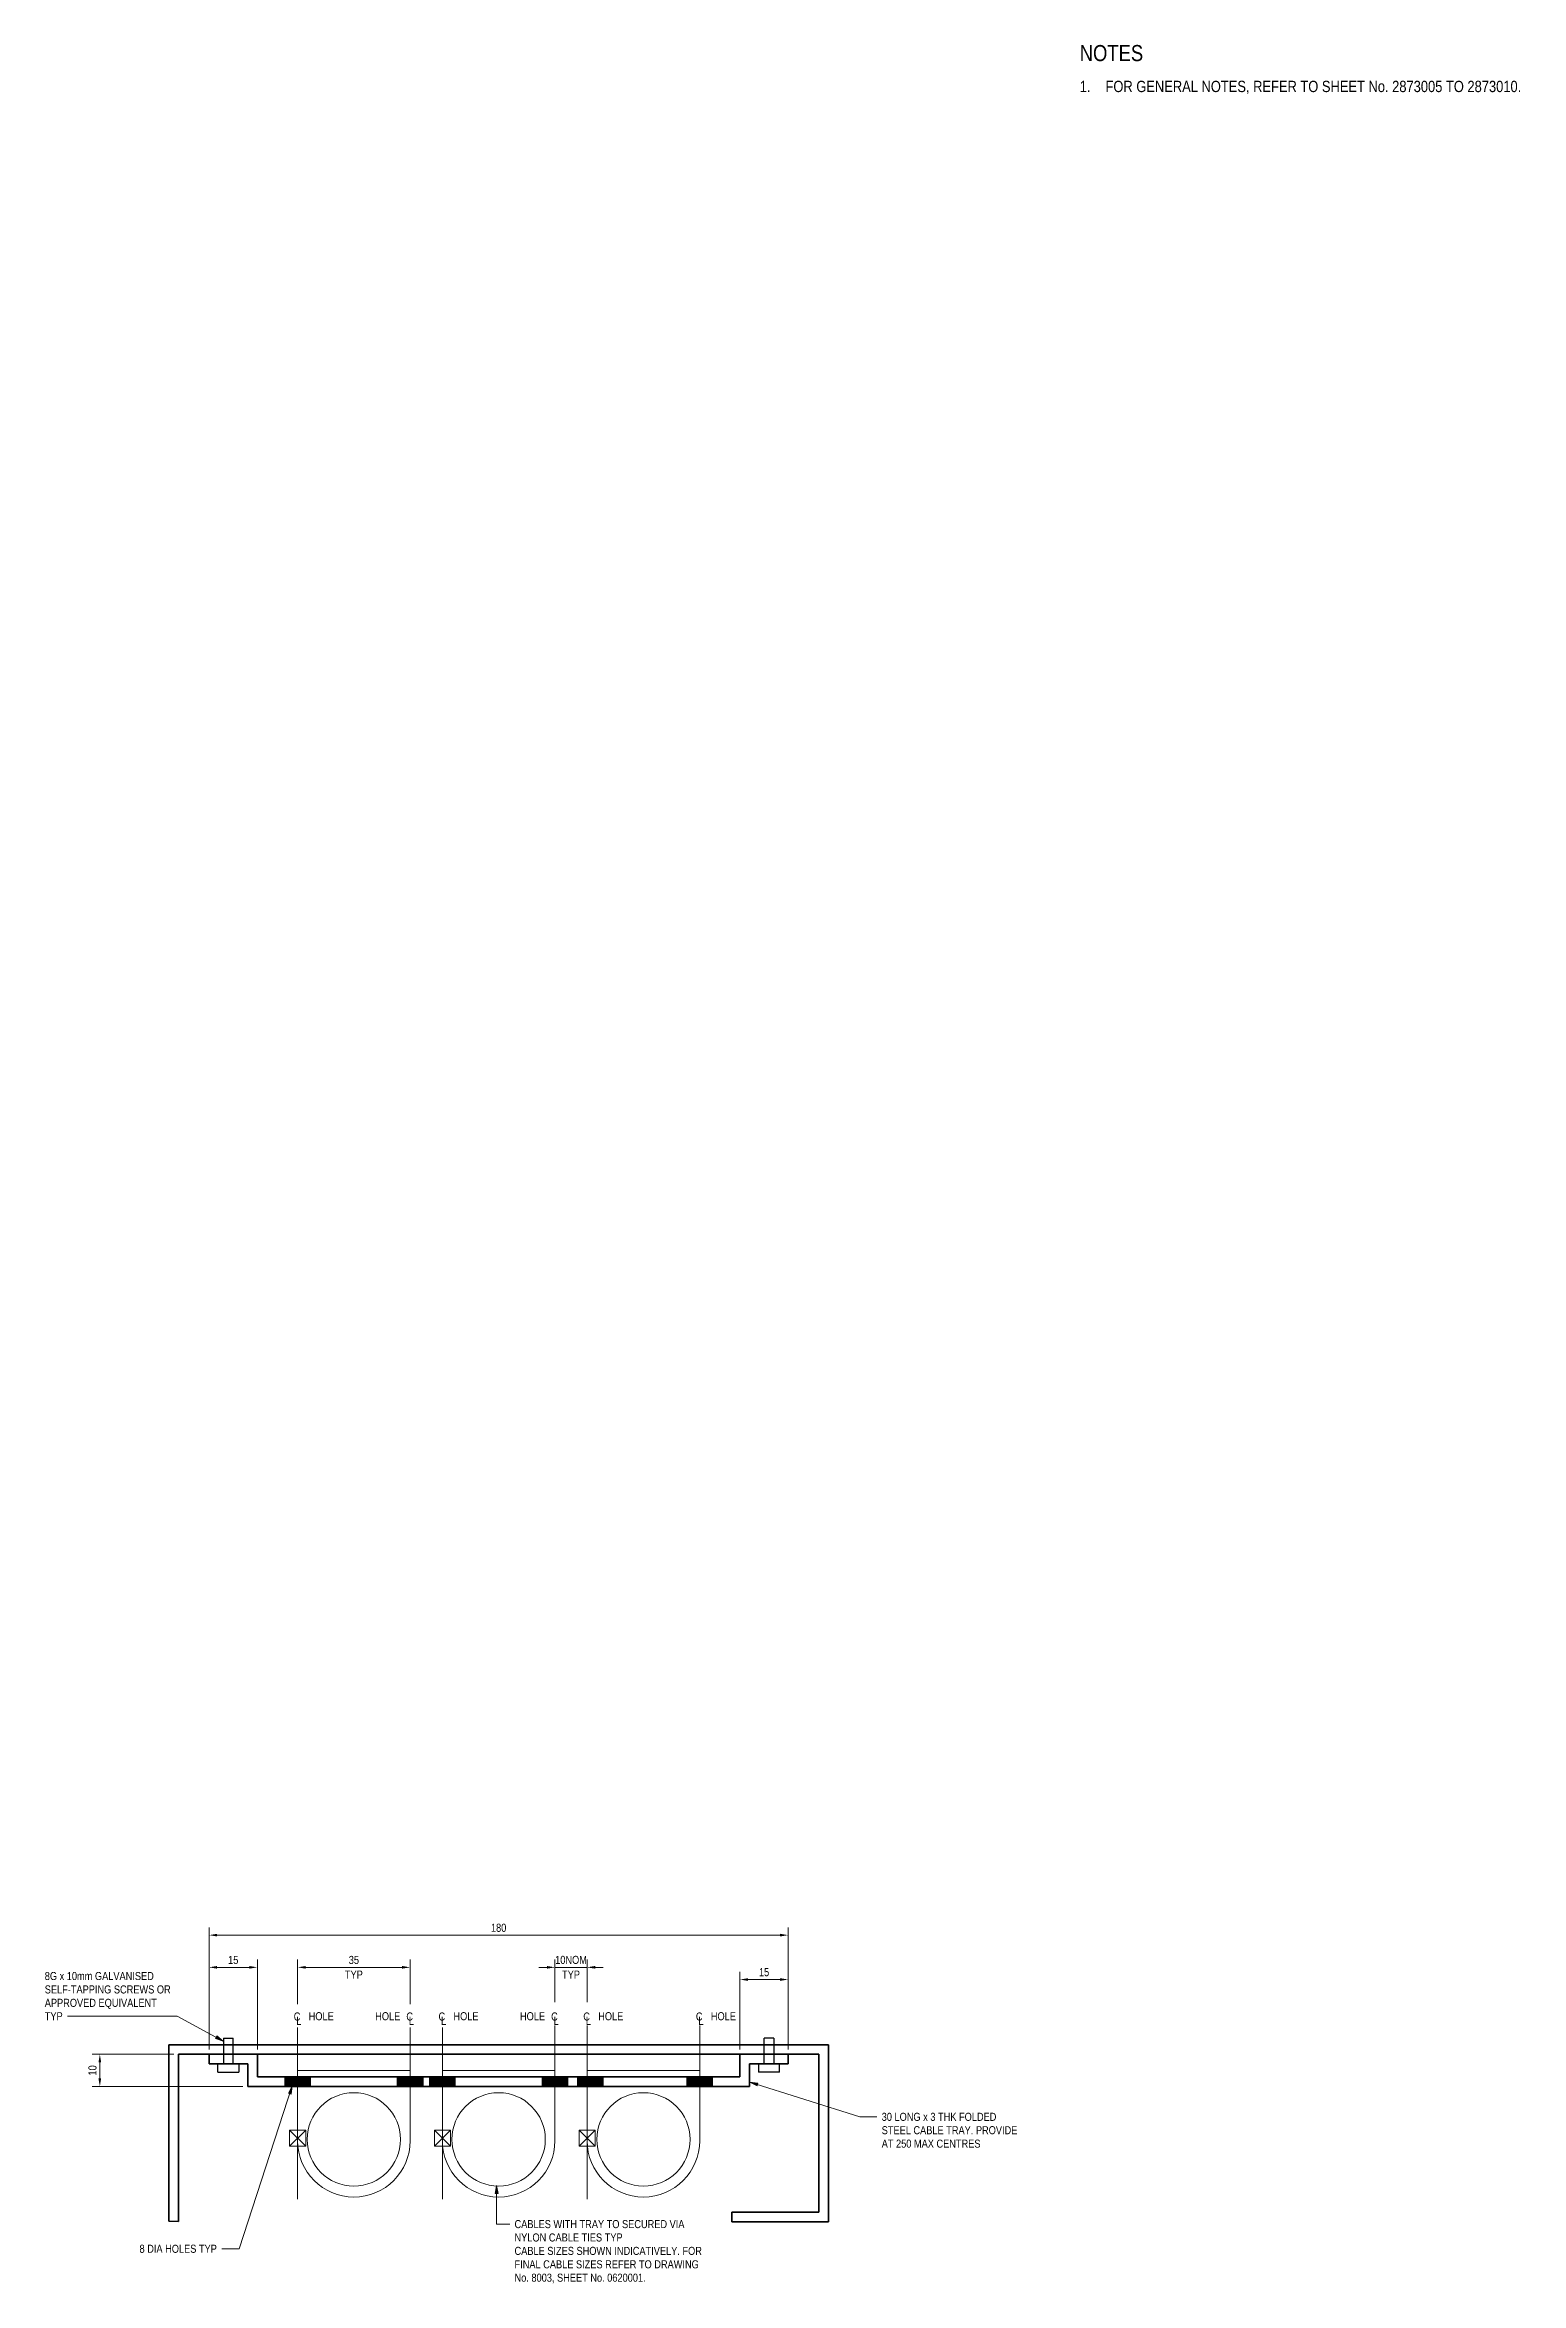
# Model space of a CAD drawing. Header units: metres. Extents: x 5.83 to 10.65, y 0.97 to 2.67.
# Drawn here: x 10.186 to 10.645, y 1.977 to 2.673 of the extents above; entities that cross this region are included whole.
import ezdxf

# ---------------------------------------------------------------- set-up
doc = ezdxf.new("R2010")
doc.units = ezdxf.units.M
doc.linetypes.add('JacobsCenter', pattern=[0.015, 0.009, -0.0015, 0.003, -0.0015])
doc.layers.get('Defpoints').update_dxf_attribs({"color": 41})
for name, color, linetype, lineweight in [('A-ANNO-DIMS', 7, 'Continuous', 9), ('A-ANNO-NOTE', 7, 'Continuous', 9), ('A-DETL', 7, 'Continuous', 13), ('A-DETL-GENF', 7, 'Continuous', 9), ('G-ANNO-TEXT', 7, 'Continuous', 9)]:
    doc.layers.add(name, color=color, linetype=linetype, lineweight=lineweight)
doc.styles.add('Arial Narrow_1', font='ARIALN.TTF', dxfattribs={"height": 0.0025})
doc.styles.add('Arial Narrow_2', font='ARIALN.TTF', dxfattribs={"height": 0.005})
doc.styles.add('Arial Narrow_3', font='ARIALN.TTF', dxfattribs={"height": 0.0035})
doc.dimstyles.new('Dimension_Standard_T__mm__3', dxfattribs={"dimscale": 0.3048, "dimtxt": 0.002559, "dimasz": 0.008202, "dimexe": 0.007874, "dimexo": 0.004921, "dimgap": 0.003281, "dimtad": 1, "dimdec": 0, "dimlfac": 1000, "dimzin": 0, "dimdsep": 46, "dimtxsty": 'Arial Narrow_1', "dimsah": 1, "dimcen": 0.09, "dimaunit": 1, "dimadec": 4, "dimazin": 0, "dimtfac": 1, "dimtdec": 4, "dimtix": 1, "dimtmove": 0, "dimatfit": 3, "dimfxl": 1, "dimtvp": 1, "dimtolj": 1, "dimtzin": 0, "dimlwd": 18, "dimlwe": 18, "dimarcsym": 2})

msp = doc.modelspace()

# ---------------------------------------------------------------- texts
at = {"layer": 'G-ANNO-TEXT', "attachment_point": 1, "bg_fill": 3, "box_fill_scale": 1, "bg_fill_color": 256, "bg_fill_true_color": 13158600, "bg_fill_transparency": 0}
for s, insert, char_height, style in [('NOTES', (10.50785, 2.67245), 0.005, 'Arial Narrow_2'), ('1.', (10.50785, 2.66133), 0.0035, 'Arial Narrow_3'), ('FOR GENERAL NOTES, REFER TO SHEET No. 2873005 TO 2873010.', (10.51586, 2.66133), 0.0035, 'Arial Narrow_3')]:
    msp.add_mtext(s, dxfattribs=dict(at, insert=insert, char_height=char_height, style=style))
at = {"layer": 'G-ANNO-TEXT', "insert": (10.18616, 2.07366), "char_height": 0.0025, "attachment_point": 1, "style": 'Arial Narrow_1', "bg_fill": 3, "box_fill_scale": 1, "bg_fill_color": 256, "bg_fill_transparency": 0}
msp.add_mtext('8G x 10mm GALVANISED ', dxfattribs=at)

# ---------------------------------------------------------------- blocks, each defined once
blk = doc.blocks.new('DIMBLOCK25-DRG-2873236 - TYPICAL CABLE FIXING DETAIL')
at = {"layer": 'A-ANNO-DIMS', "color": 0, "lineweight": 18, "transparency": 16777216}
for p, q in [((10.23724, 2.04958), (10.23724, 2.08751)), ((10.41724, 2.04958), (10.41724, 2.08751)), ((10.23974, 2.08511), (10.41474, 2.08511))]:
    blk.add_line(p, q, dxfattribs=at)
at = {"layer": 'A-ANNO-DIMS', "color": 0, "transparency": 16777216}
for points in [[(10.23974, 2.08553), (10.23974, 2.0847), (10.23724, 2.08511)], [(10.41474, 2.08553), (10.41474, 2.0847), (10.41724, 2.08511)]]:
    blk.add_solid(points, dxfattribs=at)
at = {"layer": 'Defpoints', "color": 0, "transparency": 16777216}
for p in [(10.41724, 2.08511), (10.23724, 2.04808), (10.41724, 2.04808)]:
    blk.add_point(p, dxfattribs=at)
at = {"layer": 'A-ANNO-DIMS', "color": 0, "lineweight": 18, "transparency": 16777216, "insert": (10.32724, 2.08739), "char_height": 0.0025, "width": 0.005702, "attachment_point": 5, "style": 'Arial Narrow_1'}
blk.add_mtext('\\A1;180', dxfattribs=at)
blk = doc.blocks.new('DIMBLOCK26-DRG-2873236 - TYPICAL CABLE FIXING DETAIL')
at = {"layer": 'A-ANNO-DIMS', "color": 0, "lineweight": 18, "transparency": 16777216}
for p, q in [((10.23724, 2.04958), (10.23724, 2.07751)), ((10.23974, 2.07511), (10.24974, 2.07511)), ((10.25224, 2.04958), (10.25224, 2.07751))]:
    blk.add_line(p, q, dxfattribs=at)
at = {"layer": 'A-ANNO-DIMS', "color": 0, "transparency": 16777216}
for points in [[(10.23974, 2.07553), (10.23974, 2.0747), (10.23724, 2.07511)], [(10.24974, 2.07553), (10.24974, 2.0747), (10.25224, 2.07511)]]:
    blk.add_solid(points, dxfattribs=at)
at = {"layer": 'Defpoints', "color": 0, "transparency": 16777216}
for p in [(10.25224, 2.07511), (10.23724, 2.04808), (10.25224, 2.04808)]:
    blk.add_point(p, dxfattribs=at)
at = {"layer": 'A-ANNO-DIMS', "color": 0, "lineweight": 18, "transparency": 16777216, "insert": (10.24474, 2.07739), "char_height": 0.0025, "width": 0.0038013, "attachment_point": 5, "style": 'Arial Narrow_1'}
blk.add_mtext('\\A1;15', dxfattribs=at)
blk = doc.blocks.new('DIMBLOCK27-DRG-2873236 - TYPICAL CABLE FIXING DETAIL')
at = {"layer": 'A-ANNO-DIMS', "color": 0, "lineweight": 18, "transparency": 16777216}
for p, q in [((10.40224, 2.04958), (10.40224, 2.07372)), ((10.41724, 2.04958), (10.41724, 2.07372)), ((10.40474, 2.07132), (10.41474, 2.07132))]:
    blk.add_line(p, q, dxfattribs=at)
at = {"layer": 'A-ANNO-DIMS', "color": 0, "transparency": 16777216}
for points in [[(10.40474, 2.07173), (10.40474, 2.0709), (10.40224, 2.07132)], [(10.41474, 2.07173), (10.41474, 2.0709), (10.41724, 2.07132)]]:
    blk.add_solid(points, dxfattribs=at)
at = {"layer": 'Defpoints', "color": 0, "transparency": 16777216}
for p in [(10.41724, 2.07132), (10.40224, 2.04808), (10.41724, 2.04808)]:
    blk.add_point(p, dxfattribs=at)
at = {"layer": 'A-ANNO-DIMS', "color": 0, "lineweight": 18, "transparency": 16777216, "insert": (10.40974, 2.07359), "char_height": 0.0025, "width": 0.0038013, "attachment_point": 5, "style": 'Arial Narrow_1'}
blk.add_mtext('\\A1;15', dxfattribs=at)
blk = doc.blocks.new('DIMBLOCK28-DRG-2873236 - TYPICAL CABLE FIXING DETAIL')
at = {"layer": 'A-ANNO-DIMS', "color": 0, "lineweight": 18, "transparency": 16777216}
for p, q in [((10.26474, 2.06366), (10.26474, 2.07751)), ((10.26724, 2.07511), (10.29724, 2.07511)), ((10.29974, 2.06366), (10.29974, 2.07751))]:
    blk.add_line(p, q, dxfattribs=at)
at = {"layer": 'A-ANNO-DIMS', "color": 0, "transparency": 16777216}
for points in [[(10.26724, 2.07553), (10.26724, 2.0747), (10.26474, 2.07511)], [(10.29724, 2.07553), (10.29724, 2.0747), (10.29974, 2.07511)]]:
    blk.add_solid(points, dxfattribs=at)
at = {"layer": 'Defpoints', "color": 0, "transparency": 16777216}
for p in [(10.29974, 2.07511), (10.26474, 2.06216), (10.29974, 2.06216)]:
    blk.add_point(p, dxfattribs=at)
at = {"layer": 'A-ANNO-DIMS', "color": 0, "lineweight": 18, "transparency": 16777216, "char_height": 0.0025, "width": 0.0066767, "attachment_point": 5, "style": 'Arial Narrow_1'}
for s, insert in [('\\A1;TYP', (10.28224, 2.07286)), ('\\A1;35', (10.28224, 2.07739))]:
    blk.add_mtext(s, dxfattribs=dict(at, insert=insert))
blk = doc.blocks.new('DIMBLOCK29-DRG-2873236 - TYPICAL CABLE FIXING DETAIL')
at = {"layer": 'A-ANNO-DIMS', "color": 0, "lineweight": 18, "transparency": 16777216}
for p, q in [((10.34224, 2.07511), (10.33974, 2.07511)), ((10.34474, 2.06426), (10.34474, 2.07751)), ((10.34474, 2.07511), (10.35474, 2.07511)), ((10.35474, 2.06426), (10.35474, 2.07751)), ((10.35724, 2.07511), (10.35974, 2.07511))]:
    blk.add_line(p, q, dxfattribs=at)
at = {"layer": 'A-ANNO-DIMS', "color": 0, "transparency": 16777216}
for points in [[(10.34224, 2.07553), (10.34224, 2.0747), (10.34474, 2.07511)], [(10.35724, 2.07553), (10.35724, 2.0747), (10.35474, 2.07511)]]:
    blk.add_solid(points, dxfattribs=at)
at = {"layer": 'Defpoints', "color": 0, "transparency": 16777216}
for p in [(10.35474, 2.07511), (10.34474, 2.06276), (10.35474, 2.06276)]:
    blk.add_point(p, dxfattribs=at)
at = {"layer": 'A-ANNO-DIMS', "color": 0, "lineweight": 18, "transparency": 16777216, "char_height": 0.0025, "width": 0.0128173, "attachment_point": 5, "style": 'Arial Narrow_1'}
for s, insert in [('\\A1;10NOM', (10.34974, 2.07741)), ('\\A1;TYP', (10.34974, 2.07286))]:
    blk.add_mtext(s, dxfattribs=dict(at, insert=insert))
blk = doc.blocks.new('CS_Annot_Centreline Symbol1 - CS_Annot_Centreline Symbol-5070896-DRG-2873236 - TYPICAL CABLE FIXING DETAIL')
at = {"layer": 'A-ANNO-NOTE', "char_height": 0.0025, "attachment_point": 1, "style": 'Arial Narrow_1'}
for s, insert, width in [('C  ', (-0.00119, 0.00463), 0.0044093), ('L', (-0.00041, 0.00329), 0.0019241)]:
    blk.add_mtext(s, dxfattribs=dict(at, insert=insert, width=width))
blk = doc.blocks.new('CS_Annot_Centreline Symbol1 - CS_Annot_Centreline Symbol-5548884-DRG-2873236 - TYPICAL CABLE FIXING DETAIL')
at = {"layer": 'A-ANNO-NOTE', "char_height": 0.0025, "attachment_point": 1, "style": 'Arial Narrow_1'}
for s, insert, width in [('C  ', (-0.00119, 0.00463), 0.0044093), ('L', (-0.00041, 0.00329), 0.0019241)]:
    blk.add_mtext(s, dxfattribs=dict(at, insert=insert, width=width))
blk = doc.blocks.new('DIMBLOCK30-DRG-2873236 - TYPICAL CABLE FIXING DETAIL')
at = {"layer": 'A-ANNO-DIMS', "color": 0, "lineweight": 18, "transparency": 16777216}
for p, q in [((10.22625, 2.04808), (10.20088, 2.04808)), ((10.20328, 2.04058), (10.20328, 2.04558)), ((10.24774, 2.03808), (10.20088, 2.03808))]:
    blk.add_line(p, q, dxfattribs=at)
at = {"layer": 'A-ANNO-DIMS', "color": 0, "transparency": 16777216}
for points in [[(10.20286, 2.04558), (10.20369, 2.04558), (10.20328, 2.04808)], [(10.20286, 2.04058), (10.20369, 2.04058), (10.20328, 2.03808)]]:
    blk.add_solid(points, dxfattribs=at)
at = {"layer": 'Defpoints', "color": 0, "transparency": 16777216}
for p in [(10.20328, 2.04808), (10.22775, 2.04808), (10.24924, 2.03808)]:
    blk.add_point(p, dxfattribs=at)
at = {"layer": 'A-ANNO-DIMS', "color": 0, "lineweight": 18, "transparency": 16777216, "insert": (10.201, 2.04308), "char_height": 0.0025, "width": 0.0038013, "attachment_point": 5, "rotation": 90, "style": 'Arial Narrow_1'}
blk.add_mtext('\\A1;10', dxfattribs=at)

# ---------------------------------------------------------------- dimensions: what is measured, and where the dimension line sits
at = {"layer": 'A-ANNO-DIMS', "lineweight": 18}
for base, p1, p2, override, picture, middle in [((10.41724, 2.08511), (10.23724, 2.04808), (10.41724, 2.04808), {"dimpost": '<>', "dimfxl": 0.18}, 'DIMBLOCK25-DRG-2873236 - TYPICAL CABLE FIXING DETAIL', (10.32724, 2.08739)), ((10.25224, 2.07511), (10.23724, 2.04808), (10.25224, 2.04808), {"dimpost": '<>', "dimfxl": 0.015}, 'DIMBLOCK26-DRG-2873236 - TYPICAL CABLE FIXING DETAIL', (10.24474, 2.07739)), ((10.41724, 2.07132), (10.40224, 2.04808), (10.41724, 2.04808), {"dimpost": '<>', "dimfxl": 0.015}, 'DIMBLOCK27-DRG-2873236 - TYPICAL CABLE FIXING DETAIL', (10.40974, 2.07359))]:
    dim = msp.add_linear_dim(base=base, p1=p1, p2=p2, dimstyle='Dimension_Standard_T__mm__3', override=override, dxfattribs=at)
    dim.commit()
    dim.dimension.update_dxf_attribs({"geometry": picture, "text_midpoint": middle})
for base, p1, p2, override, picture, middle in [((10.29974, 2.07511), (10.26474, 2.06216), (10.29974, 2.06216), {"dimpost": '<>', "dimfxl": 0.035}, 'DIMBLOCK28-DRG-2873236 - TYPICAL CABLE FIXING DETAIL', (10.28224, 2.07511)), ((10.35474, 2.07511), (10.34474, 2.06276), (10.35474, 2.06276), {"dimpost": '<>NOM', "dimfxl": 0.01}, 'DIMBLOCK29-DRG-2873236 - TYPICAL CABLE FIXING DETAIL', (10.34974, 2.07511))]:
    dim = msp.add_linear_dim(base=base, p1=p1, p2=p2, text='<>\\XTYP', dimstyle='Dimension_Standard_T__mm__3', override=override, dxfattribs=at)
    dim.commit()
    dim.dimension.update_dxf_attribs({"geometry": picture, "text_midpoint": middle})
dim = msp.add_linear_dim(base=(10.20328, 2.04808), p1=(10.24924, 2.03808), p2=(10.22775, 2.04808), angle=90, dimstyle='Dimension_Standard_T__mm__3', override={"dimpost": '<>', "dimfxl": 0.023708}, dxfattribs=at)
dim.commit()
dim.dimension.update_dxf_attribs({"geometry": 'DIMBLOCK30-DRG-2873236 - TYPICAL CABLE FIXING DETAIL', "text_midpoint": (10.201, 2.04308)})

# ---------------------------------------------------------------- hatches: boundary and pattern name
at = {"layer": 'A-DETL-GENF', "true_color": 0xd8d8d8}
for points in [[(10.26874, 2.03808), (10.26874, 2.04108), (10.26074, 2.04108), (10.26074, 2.03808)], [(10.30374, 2.03808), (10.30374, 2.04108), (10.29574, 2.04108), (10.29574, 2.03808)], [(10.31374, 2.03808), (10.31374, 2.04108), (10.30574, 2.04108), (10.30574, 2.03808)], [(10.34874, 2.03808), (10.34874, 2.04108), (10.34074, 2.04108), (10.34074, 2.03808)], [(10.35974, 2.03808), (10.35974, 2.04108), (10.35174, 2.04108), (10.35174, 2.03808)], [(10.39374, 2.03808), (10.39374, 2.04108), (10.38574, 2.04108), (10.38574, 2.03808)]]:
    msp.add_hatch(color=254, dxfattribs=at).paths.add_polyline_path(points)
at = {"layer": 'G-ANNO-TEXT'}
for points in [[(10.24161, 2.05221), (10.23962, 2.05378), (10.2392, 2.05301)], [(10.26308, 2.03825), (10.26188, 2.03601), (10.26272, 2.03574)], [(10.40533, 2.03944), (10.40758, 2.03827), (10.40785, 2.03911)], [(10.32661, 2.00732), (10.32617, 2.00482), (10.32705, 2.00482)]]:
    msp.add_hatch(color=256, dxfattribs=at).paths.add_polyline_path(points)

# ---------------------------------------------------------------- linework, layer by layer
at = {"layer": 'A-DETL', "lineweight": 25}
for p, q in [((10.24169, 2.05308), (10.24469, 2.05308)), ((10.24169, 2.05308), (10.24169, 2.04508)), ((10.24469, 2.04508), (10.24469, 2.05308)), ((10.41279, 2.05308), (10.40979, 2.05308)), ((10.40979, 2.04508), (10.40979, 2.05308)), ((10.41279, 2.05308), (10.41279, 2.04508)), ((10.23999, 2.04508), (10.24649, 2.04508)), ((10.23999, 2.04258), (10.23999, 2.04508)), ((10.24137, 2.04508), (10.24512, 2.04508)), ((10.24649, 2.04508), (10.24649, 2.04258)), ((10.41449, 2.04508), (10.40799, 2.04508)), ((10.40799, 2.04508), (10.40799, 2.04258)), ((10.41312, 2.04508), (10.40937, 2.04508)), ((10.41449, 2.04258), (10.41449, 2.04508)), ((10.23999, 2.04258), (10.24649, 2.04258)), ((10.26874, 2.04108), (10.26074, 2.04108)), ((10.26074, 2.04108), (10.26074, 2.03808)), ((10.26074, 2.03808), (10.26874, 2.03808)), ((10.26874, 2.03808), (10.26874, 2.04108)), ((10.30374, 2.04108), (10.29574, 2.04108)), ((10.29574, 2.04108), (10.29574, 2.03808)), ((10.29574, 2.03808), (10.30374, 2.03808)), ((10.30374, 2.03808), (10.30374, 2.04108)), ((10.31374, 2.04108), (10.30574, 2.04108)), ((10.30574, 2.04108), (10.30574, 2.03808)), ((10.30574, 2.03808), (10.31374, 2.03808)), ((10.31374, 2.03808), (10.31374, 2.04108)), ((10.34874, 2.04108), (10.34074, 2.04108)), ((10.34074, 2.04108), (10.34074, 2.03808)), ((10.34074, 2.03808), (10.34874, 2.03808)), ((10.34874, 2.03808), (10.34874, 2.04108)), ((10.35974, 2.04108), (10.35174, 2.04108)), ((10.35174, 2.04108), (10.35174, 2.03808)), ((10.35174, 2.03808), (10.35974, 2.03808)), ((10.35974, 2.03808), (10.35974, 2.04108)), ((10.39374, 2.04108), (10.38574, 2.04108)), ((10.38574, 2.04108), (10.38574, 2.03808)), ((10.38574, 2.03808), (10.39374, 2.03808)), ((10.39374, 2.03808), (10.39374, 2.04108)), ((10.41449, 2.04258), (10.40799, 2.04258))]:
    msp.add_line(p, q, dxfattribs=at)
at = {"layer": 'A-DETL', "linetype": 'JacobsCenter', "lineweight": 9}
for p, q in [((10.26474, 2.03455), (10.26474, 2.05645)), ((10.29974, 2.03455), (10.29974, 2.05645)), ((10.30974, 2.03455), (10.30974, 2.05645)), ((10.34474, 2.03455), (10.34474, 2.05704)), ((10.35474, 2.03455), (10.35474, 2.05704)), ((10.38974, 2.03455), (10.38974, 2.05704))]:
    msp.add_line(p, q, dxfattribs=at)
at = {"layer": 'A-DETL', "lineweight": 35}
for p, q in [((10.22475, 1.99628), (10.22475, 2.05108)), ((10.22475, 2.05108), (10.42974, 2.05108)), ((10.22775, 2.04808), (10.42674, 2.04808)), ((10.22775, 1.99618), (10.22775, 2.04808)), ((10.23724, 2.04508), (10.23724, 2.04808)), ((10.23724, 2.04508), (10.24924, 2.04508)), ((10.24924, 2.03808), (10.24924, 2.04508)), ((10.25224, 2.04108), (10.25224, 2.04808)), ((10.40224, 2.04108), (10.40224, 2.04808)), ((10.41724, 2.04508), (10.40524, 2.04508)), ((10.40524, 2.03808), (10.40524, 2.04508)), ((10.41724, 2.04508), (10.41724, 2.04808)), ((10.42674, 1.99908), (10.42674, 2.04808)), ((10.42974, 1.99608), (10.42974, 2.05108)), ((10.24924, 2.03808), (10.40524, 2.03808)), ((10.25224, 2.04108), (10.40224, 2.04108)), ((10.39974, 1.99608), (10.39973, 1.99908)), ((10.39973, 1.99908), (10.42674, 1.99908)), ((10.22475, 1.99628), (10.22775, 1.99618)), ((10.39974, 1.99608), (10.42974, 1.99608))]:
    msp.add_line(p, q, dxfattribs=at)
at = {"layer": 'A-DETL', "color": 143, "true_color": 0x78aac8}
for p, q in [((10.26474, 2.04308), (10.26474, 2.00308)), ((10.26474, 2.04308), (10.29974, 2.04308)), ((10.29974, 2.04308), (10.29974, 2.02123)), ((10.30974, 2.04308), (10.30974, 2.00308)), ((10.30974, 2.04308), (10.34474, 2.04308)), ((10.34474, 2.04308), (10.34474, 2.02123)), ((10.35474, 2.04308), (10.35474, 2.00308)), ((10.35474, 2.04308), (10.38974, 2.04308)), ((10.38974, 2.04308), (10.38974, 2.02123)), ((10.26226, 2.02456), (10.26226, 2.01956)), ((10.26226, 2.02456), (10.26726, 2.02456)), ((10.26226, 2.02456), (10.26726, 2.01956)), ((10.26226, 2.01956), (10.26726, 2.02456)), ((10.26726, 2.01956), (10.26726, 2.02456)), ((10.30726, 2.02456), (10.30726, 2.01956)), ((10.30726, 2.02456), (10.31226, 2.02456)), ((10.30726, 2.02456), (10.31226, 2.01956)), ((10.30726, 2.01956), (10.31226, 2.02456)), ((10.31226, 2.01956), (10.31226, 2.02456)), ((10.35226, 2.02456), (10.35226, 2.01956)), ((10.35226, 2.02456), (10.35726, 2.02456)), ((10.35226, 2.02456), (10.35726, 2.01956)), ((10.35226, 2.01956), (10.35726, 2.02456)), ((10.35726, 2.01956), (10.35726, 2.02456)), ((10.26226, 2.01956), (10.26726, 2.01956)), ((10.30726, 2.01956), (10.31226, 2.01956)), ((10.35226, 2.01956), (10.35726, 2.01956))]:
    msp.add_line(p, q, dxfattribs=at)
for centre in [(10.28224, 2.02166), (10.32724, 2.02166), (10.37224, 2.02166)]:
    msp.add_circle(centre, 0.0145, dxfattribs=at)
for centre in [(10.28224, 2.02123), (10.32724, 2.02123), (10.37224, 2.02123)]:
    msp.add_arc(centre, 0.0175, 180, 0, dxfattribs=at)
at = {"layer": 'G-ANNO-TEXT'}
for p, q in [((10.2273, 2.05991), (10.19328, 2.05991)), ((10.24161, 2.05221), (10.2273, 2.05991)), ((10.23962, 2.05378), (10.2392, 2.05301)), ((10.2392, 2.05301), (10.24161, 2.05221)), ((10.24161, 2.05221), (10.23962, 2.05378)), ((10.26308, 2.03825), (10.24654, 1.98766)), ((10.26308, 2.03825), (10.26188, 2.03601)), ((10.26272, 2.03574), (10.26308, 2.03825)), ((10.40533, 2.03944), (10.40758, 2.03827)), ((10.40785, 2.03911), (10.40533, 2.03944)), ((10.40533, 2.03944), (10.43951, 2.02866)), ((10.40758, 2.03827), (10.40785, 2.03911)), ((10.26188, 2.03601), (10.26272, 2.03574)), ((10.43951, 2.02866), (10.4448, 2.02866)), ((10.32661, 2.00732), (10.32617, 2.00482)), ((10.32617, 2.00482), (10.32705, 2.00482)), ((10.32705, 2.00482), (10.32661, 2.00732)), ((10.32661, 2.00732), (10.32661, 1.99533)), ((10.32661, 1.99533), (10.33068, 1.99533)), ((10.24152, 1.98766), (10.24119, 1.98766)), ((10.24654, 1.98766), (10.24152, 1.98766))]:
    msp.add_line(p, q, dxfattribs=at)

# ---------------------------------------------------------------- block references
at = {"layer": 'A-ANNO-NOTE'}
for name, p in [('CS_Annot_Centreline Symbol1 - CS_Annot_Centreline Symbol-5070896-DRG-2873236 - TYPICAL CABLE FIXING DETAIL', (10.26474, 2.05645)), ('CS_Annot_Centreline Symbol1 - CS_Annot_Centreline Symbol-5548884-DRG-2873236 - TYPICAL CABLE FIXING DETAIL', (10.29974, 2.05645)), ('CS_Annot_Centreline Symbol1 - CS_Annot_Centreline Symbol-5070896-DRG-2873236 - TYPICAL CABLE FIXING DETAIL', (10.30974, 2.05645)), ('CS_Annot_Centreline Symbol1 - CS_Annot_Centreline Symbol-5548884-DRG-2873236 - TYPICAL CABLE FIXING DETAIL', (10.34474, 2.05645)), ('CS_Annot_Centreline Symbol1 - CS_Annot_Centreline Symbol-5070896-DRG-2873236 - TYPICAL CABLE FIXING DETAIL', (10.35474, 2.05645)), ('CS_Annot_Centreline Symbol1 - CS_Annot_Centreline Symbol-5070896-DRG-2873236 - TYPICAL CABLE FIXING DETAIL', (10.38974, 2.05645))]:
    msp.add_blockref(name, p, dxfattribs=at)

msp.set_redraw_order([(e.dxf.handle, doc.entitydb.next_handle()) for e in msp.query("TEXT MTEXT ATTDEF DIMENSION ARC_DIMENSION")])  # texts and dimensions are drawn at this point

# ---------------------------------------------------------------- next in the draw order: texts
at = {"layer": 'A-ANNO-NOTE', "char_height": 0.0025, "attachment_point": 1, "style": 'Arial Narrow_1', "bg_fill": 3, "box_fill_scale": 1, "bg_fill_color": 256, "bg_fill_true_color": 13158600, "bg_fill_transparency": 0}
for insert in [(10.26819, 2.06117), (10.28887, 2.06117), (10.31319, 2.06117), (10.33387, 2.06117), (10.35819, 2.06117), (10.39319, 2.06117)]:
    msp.add_mtext('HOLE', dxfattribs=dict(at, insert=insert))
at = {"layer": 'G-ANNO-TEXT', "char_height": 0.0025, "attachment_point": 1, "style": 'Arial Narrow_1', "bg_fill": 3, "box_fill_scale": 1, "bg_fill_color": 256, "bg_fill_transparency": 0}
for s, insert in [('SELF-TAPPING SCREWS OR ', (10.18616, 2.0695)), ('30 LONG x 3 THK FOLDED ', (10.4463, 2.02991)), ('CABLES WITH TRAY TO SECURED VIA ', (10.33218, 1.99658)), ('8 DIA HOLES TYP', (10.21562, 1.98891))]:
    msp.add_mtext(s, dxfattribs=dict(at, insert=insert))

# ---------------------------------------------------------------- next in the draw order: texts
for s, insert in [('APPROVED EQUIVALENT ', (10.18616, 2.06533)), ('STEEL CABLE TRAY. PROVIDE ', (10.4463, 2.02575)), ('NYLON CABLE TIES TYP', (10.33218, 1.99242))]:
    msp.add_mtext(s, dxfattribs=dict(at, insert=insert))

# ---------------------------------------------------------------- next in the draw order: texts
for s, insert in [('TYP', (10.18616, 2.06116)), ('AT 250 MAX CENTRES', (10.4463, 2.02158)), ('CABLE SIZES SHOWN INDICATIVELY. FOR ', (10.33218, 1.98825))]:
    msp.add_mtext(s, dxfattribs=dict(at, insert=insert))

# ---------------------------------------------------------------- next in the draw order: texts
at = {"layer": 'G-ANNO-TEXT', "insert": (10.33218, 1.98408), "char_height": 0.0025, "attachment_point": 1, "style": 'Arial Narrow_1', "bg_fill": 3, "box_fill_scale": 1, "bg_fill_color": 256, "bg_fill_transparency": 0}
msp.add_mtext('FINAL CABLE SIZES REFER TO DRAWING ', dxfattribs=at)

# ---------------------------------------------------------------- next in the draw order: texts
at = {"layer": 'G-ANNO-TEXT', "insert": (10.33218, 1.97992), "char_height": 0.0025, "attachment_point": 1, "style": 'Arial Narrow_1', "bg_fill": 3, "box_fill_scale": 1, "bg_fill_color": 256, "bg_fill_transparency": 0}
msp.add_mtext('No. 8003, SHEET No. 0620001.', dxfattribs=at)

doc.saveas('drawing.dxf')
